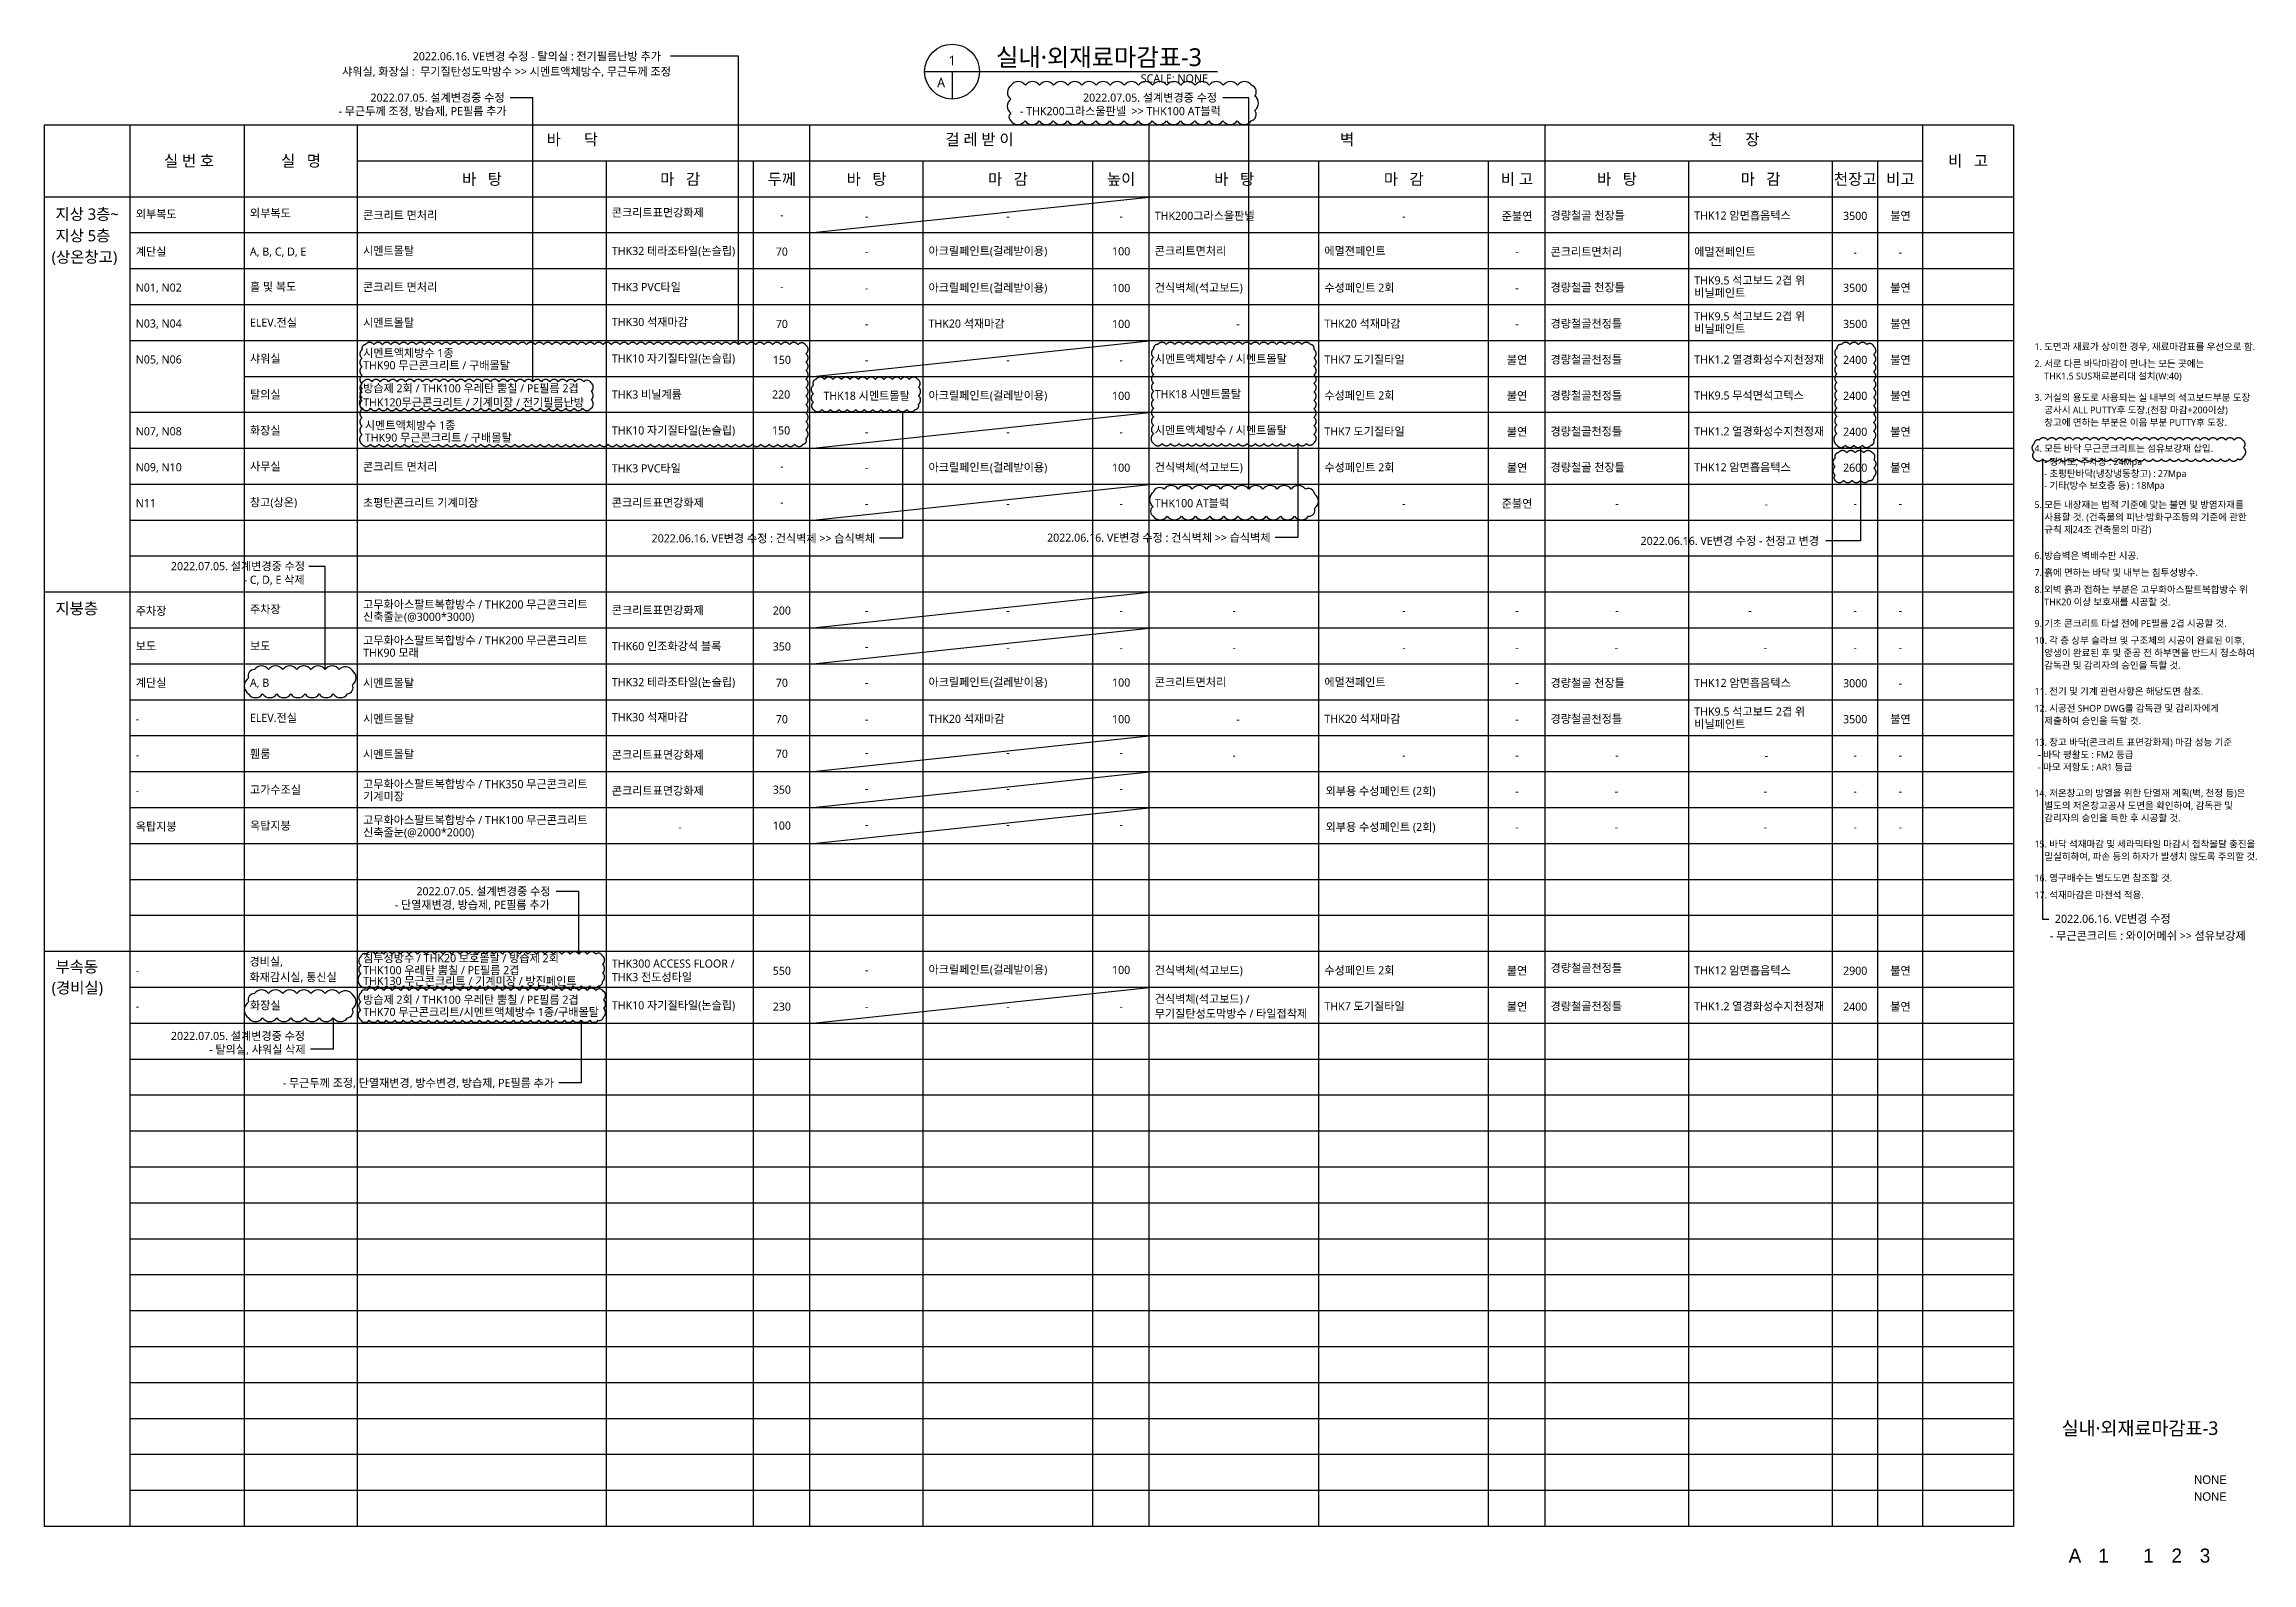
# Model space of a CAD drawing. Header units: millimetres. Extents: x 14892468 to 15300900, y -3565850 to -3401345.
# Drawn here: x 15127215 to 15135023, y -3406919 to -3401549 of the extents above; entities that cross this region are included whole.
import ezdxf
from ezdxf.enums import TextEntityAlignment as Align

# ---------------------------------------------------------------- set-up
doc = ezdxf.new("R2010")
doc.units = ezdxf.units.MM
doc.header["$LTSCALE"] = 100
doc.header["$MEASUREMENT"] = 0
doc.linetypes.add('ACAD_ISO03W100', pattern=[30, 12, -18])
doc.layers.get('0').update_dxf_attribs({"linetype": 'CONTINUOUS'})
doc.layers.get('Defpoints').update_dxf_attribs({"color": 171, "linetype": 'CONTINUOUS'})
for name, color, linetype in [('2', 7, 'CONTINUOUS'), ('9', 2, 'CONTINUOUS'), ('sol', 254, 'CONTINUOUS'), ('SYM', 7, 'CONTINUOUS'), ('TEXT', 3, 'CONTINUOUS'), ('TEXT(MIN)', 7, 'CONTINUOUS'), ('TEXT-TITLE', 6, 'CONTINUOUS'), ('TEXT-기입', 6, 'CONTINUOUS')]:
    doc.layers.add(name, color=color, linetype=linetype)
doc.layers.add('VE변경사항적용-20220616', color=10, linetype='CONTINUOUS', plot=False)
doc.layers.add('설계변경중 추가', color=152, linetype='CONTINUOUS', plot=False)
doc.styles.add('CGS', font='cgse', dxfattribs={"bigfont": 'cgs'})
doc.styles.add('나눔바른고딕', font='NanumBarunGothic.ttf')

msp = doc.modelspace()

# ---------------------------------------------------------------- texts
at = {"layer": 'TEXT', "style": '나눔바른고딕'}
for s, height, p in [('실내·외재료마감표-3', 63.03, (15130581.8, -3401626.4)), ('지상 3층~', 40, (15127255.6, -3402169.8)), ('지상 5층', 40, (15127255.6, -3402245.8)), ('(상온창고)', 40, (15127242, -3402321.4)), ('지붕층', 40, (15127255.6, -3403564.5)), ('부속동', 40, (15127255.6, -3404831.1)), ('(경비실)', 40, (15127242, -3404905.6))]:
    msp.add_text(s, height=height, dxfattribs=at).set_placement(p)
for s, p in [('1', (15130426.5, -3401607)), ('A', (15130387.7, -3401684.5))]:
    msp.add_text(s, height=33.9, dxfattribs=at).set_placement(p, align=Align.MIDDLE)
msp.add_text('SCALE: NONE', height=29.091, dxfattribs=at).set_placement((15131331.7, -3401655.5), align=Align.TOP_RIGHT)
for s, p in [('바      닥', (15129083.5, -3401885.8)), ('걸 레 받 이', (15130523.5, -3401885.8)), ('벽', (15131823.5, -3401885.8)), ('천      장', (15133191.5, -3401885.8)), ('실 번 호', (15127728.1, -3401961.4)), ('실   명', (15128124, -3401961.4)), ('비   고', (15134019.7, -3401961.4)), ('바   탕', (15128764, -3402025.9)), ('마   감', (15129464.8, -3402025.9)), ('두께', (15129824.5, -3402025.9)), ('바   탕', (15130124.1, -3402025.9)), ('마   감', (15130624.1, -3402025.9)), ('높이', (15131024.5, -3402025.9)), ('바   탕', (15131424.1, -3402025.9)), ('마   감', (15132024.1, -3402025.9)), ('비 고', (15132424.5, -3402025.9)), ('바   탕', (15132778, -3402025.7)), ('마   감', (15133286, -3402025.7)), ('천장고', (15133620.5, -3402025.9)), ('비고', (15133780.5, -3402025.9))]:
    msp.add_text(s, height=40, dxfattribs=at).set_placement(p, align=Align.MIDDLE_CENTER)
at = {"layer": 'TEXT-TITLE', "style": '나눔바른고딕'}
msp.add_text('실내·외재료마감표-3', height=48, dxfattribs=at).set_placement((15134627.7, -3406466.9), align=Align.CENTER)
at = {"layer": 'TEXT-기입', "style": '나눔바른고딕'}
for s, p in [('외부복도', (15127539.5, -3402164)), ('외부복도', (15127943.3, -3402160.8)), ('콘크리트 면처리', (15128343.2, -3402168.1)), ('콘크리트표면강화제', (15129223.2, -3402158.6)), ('THK200그라스울판넬', (15131143.2, -3402170.1)), ('경량철골 천장틀', (15132543.2, -3402169.1)), ('THK12 암면흡음텍스', (15133051.2, -3402169.1)), ('시멘트몰탈', (15128343.2, -3402293.9)), ('THK32 테라조타일(논슬립)', (15129223.2, -3402294.4)), ('아크릴페인트(걸레받이용)', (15130343.2, -3402294.4)), ('콘크리트면처리', (15131143.2, -3402294.4)), ('에멀젼페인트', (15131743.2, -3402294.4)), ('계단실', (15127539.5, -3402296.9)), ('A, B, C, D, E', (15127943.3, -3402296.7)), ('콘크리트면처리', (15132543.2, -3402297.4)), ('에멀젼페인트', (15133051.2, -3402297.2)), ('N01, N02', (15127539.5, -3402424)), ('홀 및 복도', (15127943.3, -3402420.8)), ('콘크리트 면처리', (15128343.2, -3402422.2)), ('THK3 PVC타일', (15129223.2, -3402422.2)), ('아크릴페인트(걸레받이용)', (15130343.2, -3402424.3)), ('건식벽체(석고보드)', (15131143.2, -3402424.3)), ('수성페인트 2회', (15131743.2, -3402424.3)), ('경량철골 천장틀', (15132543.2, -3402423.3)), ('THK9.5 석고보드 2겹 위', (15133051.2, -3402398.5)), ('비닐페인트', (15133051.2, -3402442.5)), ('THK9.5 석고보드 2겹 위', (15133051.2, -3402525.6)), ('N03, N04', (15127539.5, -3402551)), ('ELEV.전실', (15127943.3, -3402547.9)), ('시멘트몰탈', (15128343.2, -3402548)), ('THK30 석재마감', (15129223.2, -3402545.6)), ('THK20 석재마감', (15130343.2, -3402551.3)), ('THK20 석재마감', (15131743.2, -3402551.3)), ('경량철골천정틀', (15132543.2, -3402551.3)), ('비닐페인트', (15133051.2, -3402569.6)), ('N05, N06', (15127539.5, -3402678.1)), ('샤워실', (15127943.3, -3402674.9)), ('시멘트액체방수 / 시멘트몰탈', (15131143.2, -3402676.3)), ('THK7 도기질타일', (15131743.2, -3402678.4)), ('경량철골천정틀', (15132543.2, -3402678.4)), ('THK1.2 열경화성수지천정재', (15133051.2, -3402678.4)), ('탈의실', (15127943.3, -3402802)), ('THK120무근콘크리트 / 기계미장 / 전기필름난방', (15128343.5, -3402829.8)), ('방습제 2회 / THK100 우레탄 뿜칠 / PE필름 2겹', (15128343.5, -3402780.2)), ('아크릴페인트(걸레받이용)', (15130343.2, -3402805.4)), ('THK18 시멘트몰탈', (15131143.2, -3402800.7)), ('수성페인트 2회', (15131743.2, -3402805.4)), ('경량철골천정틀', (15132543.2, -3402805.4)), ('THK9.5 무석면석고텍스', (15133051.2, -3402805.4)), ('시멘트액체방수 1종', (15128349.7, -3402910.9)), ('N07, N08', (15127539.5, -3402932.2)), ('화장실', (15127943.3, -3402929.1)), ('THK90 무근콘크리트 / 구배몰탈', (15128349.7, -3402954.4)), ('시멘트액체방수 / 시멘트몰탈', (15131143.2, -3402928.6)), ('THK7 도기질타일', (15131743.2, -3402932.5)), ('경량철골천정틀', (15132543.2, -3402932.5)), ('THK1.2 열경화성수지천정재', (15133051.2, -3402932.5)), ('N09, N10', (15127539.5, -3403059.3)), ('사무실', (15127943.3, -3403056.1)), ('콘크리트 면처리', (15128343.2, -3403057.5)), ('아크릴페인트(걸레받이용)', (15130343.2, -3403059.6)), ('건식벽체(석고보드)', (15131143.2, -3403059.6)), ('수성페인트 2회', (15131743.2, -3403059.6)), ('경량철골 천장틀', (15132543.2, -3403059.6)), ('THK12 암면흡음텍스', (15133051.2, -3403059.6)), ('N11', (15127539.5, -3403186.3)), ('창고(상온)', (15127943.3, -3403183.2)), ('초평탄콘크리트 기계미장', (15128343.2, -3403184.6)), ('콘크리트표면강화제', (15129223.2, -3403184.6)), ('THK100 AT블럭', (15131143.2, -3403186.6)), ('주차장', (15127539.5, -3403567.5)), ('주차장', (15127943.3, -3403561.4)), ('콘크리트표면강화제', (15129223.2, -3403564.9)), ('보도', (15127539.3, -3403691.4)), ('보도', (15127943.3, -3403691.4)), ('THK60 인조화강석 블록', (15129223.2, -3403691.9)), ('계단실', (15127539.5, -3403821.6)), ('A, B', (15127943.3, -3403821.4)), ('시멘트몰탈', (15128343.2, -3403821.9)), ('THK32 테라조타일(논슬립)', (15129223.2, -3403819.2)), ('아크릴페인트(걸레받이용)', (15130343.2, -3403819.2)), ('콘크리트면처리', (15131143.2, -3403819.2)), ('에멀젼페인트', (15131743.2, -3403819.2)), ('경량철골 천장틀', (15132543.2, -3403821.9)), ('THK12 암면흡음텍스', (15133051.2, -3403821.9)), ('THK9.5 석고보드 2겹 위', (15133051.2, -3403923.2)), ('-', (15127539.5, -3403948.7)), ('ELEV.전실', (15127943.3, -3403945.5)), ('시멘트몰탈', (15128343.2, -3403949)), ('THK30 석재마감', (15129223.2, -3403943.3)), ('THK20 석재마감', (15130343.2, -3403949)), ('THK20 석재마감', (15131743.2, -3403949)), ('경량철골천정틀', (15132543.2, -3403949)), ('비닐페인트', (15133051.2, -3403967.2)), ('휀룸', (15127943.3, -3404072.6)), ('시멘트몰탈', (15128343.2, -3404074)), ('콘크리트표면강화제', (15129223, -3404076)), ('-', (15127539.5, -3404075.8)), ('-', (15127539.5, -3404202.8)), ('고가수조실', (15127943.3, -3404199.7)), ('콘크리트표면강화제', (15129223, -3404203.1)), ('옥탑지붕', (15127539.5, -3404329.9)), ('옥탑지붕', (15127943.3, -3404326.7)), ('-', (15127539.5, -3404838.1)), ('화재감시실, 통신실', (15127941.5, -3404862.1)), ('경비실,', (15127941.5, -3404807.4)), ('THK100 우레탄 뿜칠 / PE필름 2겹', (15128343.5, -3404837.9)), ('침투성방수 / THK20 보호몰탈 / 방습제 2회', (15128343.5, -3404795.2)), ('THK300 ACCESS FLOOR /', (15129223.2, -3404814.4)), ('THK3 전도성타일', (15129223.2, -3404862.4)), ('아크릴페인트(걸레받이용)', (15130343.2, -3404835.6)), ('건식벽체(석고보드)', (15131143.2, -3404838.4)), ('수성페인트 2회', (15131743.2, -3404838.4)), ('경량철골천정틀', (15132543.2, -3404829.8)), ('THK12 암면흡음텍스', (15133051.2, -3404838.4)), ('THK130 무근콘크리트 / 기계미장 / 방진페인트', (15128343.5, -3404875.7)), ('건식벽체(석고보드) /', (15131143.2, -3404939.4)), ('-', (15127539.5, -3404965.2)), ('화장실', (15127943.3, -3404962)), ('무기질탄성도막방수 / 타일접착제', (15131143.2, -3404991.4)), ('THK7 도기질타일', (15131743.2, -3404965.4)), ('경량철골천정틀', (15132543.2, -3404965.4)), ('THK1.2 열경화성수지천정재', (15133051.2, -3404965.4))]:
    msp.add_text(s, height=28.8, dxfattribs=at).set_placement(p)
at = {"layer": 'TEXT-기입'}
for s, height, style, p in [('-', 28.8, '나눔바른고딕', (15129824.5, -3402151.9)), ('-', 28.8, '나눔바른고딕', (15130124.1, -3402156.9)), ('-', 28.8, '나눔바른고딕', (15130624.1, -3402156.9)), ('-', 28.8, '나눔바른고딕', (15131024.5, -3402156.9)), ('-', 28.8, '나눔바른고딕', (15132024.1, -3402156.9)), ('준불연', 28.8, '나눔바른고딕', (15132424.5, -3402156.9)), ('3500', 28.8, '나눔바른고딕', (15133620.5, -3402155.9)), ('불연', 28.8, '나눔바른고딕', (15133780.5, -3402155.9)), ('70', 28.8, '나눔바른고딕', (15129824.5, -3402282.4)), ('-', 28.8, '나눔바른고딕', (15130124.1, -3402281.3)), ('100', 28.8, '나눔바른고딕', (15131024.5, -3402281.3)), ('-', 28.8, '나눔바른고딕', (15132424.5, -3402281.3)), ('-', 28.8, '나눔바른고딕', (15133620.5, -3402284)), ('-', 28.8, '나눔바른고딕', (15133780.5, -3402284)), ('-', 28.8, '나눔바른고딕', (15129824.5, -3402406.1)), ('-', 28.8, '나눔바른고딕', (15130124.1, -3402411.1)), ('100', 28.8, '나눔바른고딕', (15131024.5, -3402411.1)), ('-', 28.8, '나눔바른고딕', (15132424.5, -3402410.1)), ('3500', 28.8, '나눔바른고딕', (15133620.5, -3402410.1)), ('불연', 28.8, '나눔바른고딕', (15133780.5, -3402410.1)), ('70', 28.8, '나눔바른고딕', (15129824.5, -3402538.1)), ('-', 28.8, '나눔바른고딕', (15130124.1, -3402538.1)), ('100', 28.8, '나눔바른고딕', (15131024.5, -3402538.1)), ('-', 28.8, '나눔바른고딕', (15131437.3, -3402538.1)), ('-', 28.8, '나눔바른고딕', (15132424.5, -3402538.1)), ('3500', 28.8, '나눔바른고딕', (15133620.5, -3402538.1)), ('불연', 28.8, '나눔바른고딕', (15133780.5, -3402538.1)), ('150', 28.8, '나눔바른고딕', (15129824.5, -3402665.2)), ('불연', 28.8, '나눔바른고딕', (15132424.5, -3402665.2)), ('2400', 28.8, '나눔바른고딕', (15133620.5, -3402665.2)), ('불연', 28.8, '나눔바른고딕', (15133780.5, -3402665.2)), ('-', 28.8, '나눔바른고딕', (15130124.1, -3402665.2)), ('-', 28.8, '나눔바른고딕', (15130624.1, -3402665.2)), ('-', 28.8, '나눔바른고딕', (15131024.5, -3402665.2)), ('THK18 시멘트몰탈', 28.8, '나눔바른고딕', (15130124.1, -3402792.2)), ('100', 28.8, '나눔바른고딕', (15131024.5, -3402792.2)), ('불연', 28.8, '나눔바른고딕', (15132424.5, -3402792.2)), ('2400', 28.8, '나눔바른고딕', (15133620.5, -3402792.2)), ('불연', 28.8, '나눔바른고딕', (15133780.5, -3402792.2)), ('-', 28.8, '나눔바른고딕', (15130624.1, -3402919.3)), ('-', 28.8, '나눔바른고딕', (15131024.5, -3402919.3)), ('불연', 28.8, '나눔바른고딕', (15132424.5, -3402919.3)), ('2400', 28.8, '나눔바른고딕', (15133620.5, -3402919.3)), ('불연', 28.8, '나눔바른고딕', (15133780.5, -3402919.3)), ('-', 28.8, '나눔바른고딕', (15129824.5, -3403041.4)), ('100', 28.8, '나눔바른고딕', (15131024.5, -3403046.4)), ('불연', 28.8, '나눔바른고딕', (15132424.5, -3403046.4)), ('2600', 28.8, '나눔바른고딕', (15133620.5, -3403046.4)), ('불연', 28.8, '나눔바른고딕', (15133780.5, -3403046.4)), ('-', 28.8, '나눔바른고딕', (15130124.1, -3403046.4)), ('-', 28.8, '나눔바른고딕', (15129824.5, -3403168.4)), ('-', 28.8, '나눔바른고딕', (15130124.1, -3403173.4)), ('-', 28.8, '나눔바른고딕', (15130624.1, -3403173.4)), ('-', 28.8, '나눔바른고딕', (15131024.5, -3403173.4)), ('-', 28.8, '나눔바른고딕', (15132024.1, -3403173.4)), ('준불연', 28.8, '나눔바른고딕', (15132424.5, -3403173.4)), ('-', 28.8, '나눔바른고딕', (15132778, -3403173.4)), ('-', 28.8, '나눔바른고딕', (15133305.9, -3403174.7)), ('-', 28.8, '나눔바른고딕', (15133620.5, -3403173.4)), ('-', 28.8, '나눔바른고딕', (15133780.5, -3403173.4)), ('200', 28.8, '나눔바른고딕', (15129824.5, -3403551.7)), ('-', 28.8, '나눔바른고딕', (15130124.1, -3403551.7)), ('-', 28.8, '나눔바른고딕', (15130624.1, -3403551.7)), ('-', 28.8, '나눔바른고딕', (15131024.5, -3403551.7)), ('-', 28.8, '나눔바른고딕', (15131424.1, -3403551.7)), ('-', 28.8, '나눔바른고딕', (15132024.1, -3403551.7)), ('-', 28.8, '나눔바른고딕', (15132424.5, -3403551.7)), ('-', 28.8, '나눔바른고딕', (15132778, -3403551.7)), ('-', 28.8, '나눔바른고딕', (15133248.1, -3403551.7)), ('-', 28.8, '나눔바른고딕', (15133620.5, -3403551.7)), ('-', 28.8, '나눔바른고딕', (15133780.5, -3403551.7)), ('350', 28.8, '나눔바른고딕', (15129824.5, -3403678.7)), ('-', 28.8, '나눔바른고딕', (15130124.1, -3403678.7)), ('-', 28.8, '나눔바른고딕', (15130624.1, -3403681.7)), ('-', 28.8, '나눔바른고딕', (15131024.5, -3403681.7)), ('-', 28.8, '나눔바른고딕', (15131424.1, -3403681.7)), ('-', 28.8, '나눔바른고딕', (15132024.1, -3403681.7)), ('-', 28.8, '나눔바른고딕', (15132424.5, -3403681.7)), ('-', 28.8, '나눔바른고딕', (15132775.4, -3403681.7)), ('-', 28.8, '나눔바른고딕', (15133302.3, -3403681.7)), ('-', 28.8, '나눔바른고딕', (15133620.5, -3403681.7)), ('-', 28.8, '나눔바른고딕', (15133780.5, -3403681.7)), ('70', 28.8, '나눔바른고딕', (15129824.5, -3403807.1)), ('-', 28.8, '나눔바른고딕', (15130124.1, -3403806)), ('100', 28.8, '나눔바른고딕', (15131024.5, -3403806)), ('-', 28.8, '나눔바른고딕', (15132424.5, -3403806)), ('3000', 28.8, '나눔바른고딕', (15133620.5, -3403808.7)), ('-', 28.8, '나눔바른고딕', (15133780.5, -3403808.7)), ('70', 28.8, '나눔바른고딕', (15129824.5, -3403935.8)), ('-', 28.8, '나눔바른고딕', (15130124.1, -3403935.8)), ('100', 28.8, '나눔바른고딕', (15131024.5, -3403935.8)), ('-', 28.8, '나눔바른고딕', (15131437.3, -3403935.8)), ('-', 28.8, '나눔바른고딕', (15132424.5, -3403935.8)), ('3500', 28.8, '나눔바른고딕', (15133620.5, -3403935.8)), ('불연', 28.8, '나눔바른고딕', (15133780.5, -3403935.8)), ('70', 28.8, '나눔바른고딕', (15129824.5, -3404057.8)), ('-', 28.8, '나눔바른고딕', (15130124.1, -3404053.8)), ('-', 28.8, '나눔바른고딕', (15130624.1, -3404053.8)), ('-', 28.8, '나눔바른고딕', (15131024.5, -3404053.8)), ('-', 28.8, '나눔바른고딕', (15131424.1, -3404062.8)), ('-', 28.8, '나눔바른고딕', (15132024.1, -3404062.8)), ('-', 28.8, '나눔바른고딕', (15132424.5, -3404062.8)), ('-', 28.8, '나눔바른고딕', (15132778, -3404062.8)), ('-', 28.8, '나눔바른고딕', (15133305.9, -3404064.1)), ('-', 28.8, '나눔바른고딕', (15133620.5, -3404062.8)), ('-', 28.8, '나눔바른고딕', (15133780.5, -3404062.8)), ('350', 28.8, '나눔바른고딕', (15129824.5, -3404184.9)), ('-', 28.8, '나눔바른고딕', (15130124.1, -3404180.9)), ('-', 28.8, '나눔바른고딕', (15130624.1, -3404180.9)), ('-', 28.8, '나눔바른고딕', (15131024.5, -3404180.9)), ('외부용 수성페인트 (2회)', 28.8, '나눔바른고딕', (15131941.9, -3404189.9)), ('-', 28.8, '나눔바른고딕', (15132424.5, -3404189.9)), ('-', 28.8, '나눔바른고딕', (15132775.4, -3404189.9)), ('-', 28.8, '나눔바른고딕', (15133302.3, -3404189.9)), ('-', 28.8, '나눔바른고딕', (15133620.5, -3404189.9)), ('-', 28.8, '나눔바른고딕', (15133780.5, -3404189.9)), ('-', 28.8, '나눔바른고딕', (15129463.9, -3404317)), ('100', 28.8, '나눔바른고딕', (15129824.5, -3404312)), ('-', 28.8, '나눔바른고딕', (15130124.1, -3404308)), ('-', 28.8, '나눔바른고딕', (15130624.1, -3404308)), ('-', 28.8, '나눔바른고딕', (15131024.5, -3404308)), ('외부용 수성페인트 (2회)', 28.8, '나눔바른고딕', (15131941.9, -3404317)), ('-', 28.8, '나눔바른고딕', (15132424.5, -3404317)), ('-', 28.8, '나눔바른고딕', (15132775.4, -3404317)), ('-', 28.8, '나눔바른고딕', (15133302.3, -3404317)), ('-', 28.8, '나눔바른고딕', (15133620.5, -3404317)), ('-', 28.8, '나눔바른고딕', (15133780.5, -3404317)), ('550', 28.8, '나눔바른고딕', (15129824.5, -3404825.2)), ('-', 28.8, '나눔바른고딕', (15130124.1, -3404822.4)), ('100', 28.8, '나눔바른고딕', (15131024.5, -3404822.4)), ('불연', 28.8, '나눔바른고딕', (15132424.5, -3404825.2)), ('2900', 28.8, '나눔바른고딕', (15133620.5, -3404825.2)), ('불연', 28.8, '나눔바른고딕', (15133780.5, -3404825.2)), ('230', 28.8, '나눔바른고딕', (15129824.5, -3404952.3)), ('-', 28.8, '나눔바른고딕', (15130124.1, -3404952.3)), ('-', 28.8, '나눔바른고딕', (15130624.1, -3404952.3)), ('-', 28.8, '나눔바른고딕', (15131024.5, -3404952.3)), ('불연', 28.8, '나눔바른고딕', (15132424.5, -3404952.3)), ('2400', 28.8, '나눔바른고딕', (15133620.5, -3404952.3)), ('불연', 28.8, '나눔바른고딕', (15133780.5, -3404952.3)), ('A', 50, 'CGS', (15134397.7, -3406893.4)), ('1', 50, 'CGS', (15134499, -3406893.4)), ('1', 50, 'CGS', (15134657.7, -3406893.4)), ('2', 50, 'CGS', (15134757.7, -3406893.4)), ('3', 50, 'CGS', (15134857.7, -3406893.4))]:
    msp.add_text(s, height=height, dxfattribs=dict(at, style=style)).set_placement(p, align=Align.MIDDLE_CENTER)
at = {"layer": 'TEXT-기입', "style": '나눔바른고딕'}
for s, p in [('시멘트액체방수 1종', (15128343.5, -3402640.6)), ('THK10 자기질타일(논슬립)', (15129223.2, -3402660.5)), ('THK90 무근콘크리트 / 구배몰탈', (15128343.5, -3402684.2)), ('THK3 비닐계륨', (15129223.2, -3402787.6)), ('220', (15129789.6, -3402787.6)), ('THK10 자기질타일(논슬립)', (15129223.2, -3402914.7)), ('150', (15129789.6, -3402914.7)), ('THK3 PVC타일', (15129223.2, -3403048.7)), ('고무화아스팔트복합방수 / THK200 무근콘크리트', (15128343.5, -3403530.1)), ('신축줄눈(@3000*3000)', (15128343.5, -3403573.6)), ('고무화아스팔트복합방수 / THK200 무근콘크리트', (15128343.5, -3403657.1)), ('THK90 모래', (15128343.5, -3403700.6)), ('고무화아스팔트복합방수 / THK350 무근콘크리트', (15128343.5, -3404165.4)), ('기계미장', (15128343.5, -3404208.9)), ('고무화아스팔트복합방수 / THK100 무근콘크리트', (15128343.5, -3404292.4)), ('신축줄눈(@2000*2000)', (15128343.5, -3404335.9)), ('방습제 2회 / THK100 우레탄 뿜칠 / PE필름 2겹', (15128343.5, -3404927.7)), ('THK70 무근콘크리트/시멘트액체방수 1종/구배몰탈', (15128343.5, -3404971.2)), ('THK10 자기질타일(논슬립)', (15129223.2, -3404947.6))]:
    msp.add_text(s, height=28.8, dxfattribs=at).set_placement(p, align=Align.MIDDLE_LEFT)
at = {"layer": 'TEXT-기입', "color": 175, "true_color": 0x4554a5, "style": '나눔바른고딕'}
msp.add_text('-', height=28.8, dxfattribs=at).set_placement((15130124.1, -3402919.3), align=Align.MIDDLE_CENTER)
at = {"layer": 'TEXT-기입', "style": 'CGS'}
for p in [(15134819, -3406648.7), (15134819, -3406708.7)]:
    msp.add_text('NONE', height=30, dxfattribs=at).set_placement(p, align=Align.BOTTOM_LEFT)
at = {"layer": 'VE변경사항적용-20220616', "linetype": 'ACAD_ISO03W100', "style": '나눔바른고딕'}
for s, p in [('샤워실, 화장실 :  무기질탄성도막방수 >> 시멘트액체방수, 무근두께 조정', (15128850.6, -3401645.7)), ('2022.06.16. VE변경 수정 - 탈의실 : 전기필름난방 추가', (15128957.9, -3401591.7)), ('2022.06.16. VE변경 수정 : 건식벽체 >> 습식벽체', (15129759.1, -3403296.3)), ('2022.06.16. VE변경 수정 : 건식벽체 >> 습식벽체', (15131157.6, -3403293.9)), ('2022.06.16. VE변경 수정 - 천정고 변경', (15133177.2, -3403305.4)), ('- 무근콘크리트 : 와이어메쉬 >> 섬유보강제', (15134655.5, -3404701.7)), ('2022.06.16. VE변경 수정', (15134531.6, -3404641.7))]:
    msp.add_text(s, height=28.8, dxfattribs=at).set_placement(p, align=Align.MIDDLE_CENTER)
at = {"layer": '설계변경중 추가', "style": '나눔바른고딕'}
for s, p in [('- 무근두께 조정, 방습제, PE필름 추가', (15128553.9, -3401785.7)), ('2022.07.05. 설계변경중 수정', (15128606.8, -3401737.9)), ('- THK200그라스울판넬  >> THK100 AT블럭', (15131021.8, -3401785.7)), ('2022.07.05. 설계변경중 수정', (15131126.8, -3401737.9)), ('2022.07.05. 설계변경중 수정', (15127901, -3403394.8)), ('- C, D, E 삭제', (15128028.8, -3403442.6)), ('2022.07.05. 설계변경중 수정', (15128769.2, -3404544.4)), ('- 단열재변경, 방습제, PE필름 추가', (15128729.7, -3404592.2)), ('2022.07.05. 설계변경중 수정', (15127901, -3405056)), ('- 탈의실, 샤워실 삭제', (15127969.7, -3405103.9)), ('- 무근두께 조정, 단열재변경, 방수변경, 방습제, PE필름 추가', (15128539.2, -3405222))]:
    msp.add_text(s, height=28.8, dxfattribs=at).set_placement(p, align=Align.MIDDLE_CENTER)

# ---------------------------------------------------------------- blocks, each defined once
blk = doc.blocks.new('gfdeafdsaf')
at = {"layer": 'TEXT(MIN)', "style": '나눔바른고딕'}
for s, p in [('2. 서로 다른 바닥마감이 만나는 모든 곳에는', (15502606, -2338323)), ('1. 도면과 재료가 상이한 경우, 재료마감표를 우선으로 함.', (15502606, -2335323)), ('THK1.5 SUS재료분리대 설치(W:40)', (15504346, -2340523)), ('3. 거실의 용도로 사용되는 실 내부의 석고보드부분 도장', (15502606, -2344323)), ('공사시 ALL PUTTY후 도장.(천장 마감+200이상)', (15504346, -2346523)), ('창고에 면하는 부분은 이음 부분 PUTTY후 도장.', (15504346, -2348723)), ('4. 모든 바닥 무근콘크리트는 섬유보강재 삽입.', (15502606, -2353323)), ('- 경사로, 주차장 : 24Mpa', (15504346, -2355666)), ('- 초평탄바닥(냉장냉동창고) : 27Mpa', (15504346, -2357766)), ('- 기타(방수 보호층 등) : 18Mpa', (15504346, -2359866)), ('5. 모든 내장재는 법적 기준에 맞는 불연 및 방염자재를', (15502606, -2363266)), ('사용할 것. (건축물의 피난·방화구조등의 기준에 관한', (15504346, -2365466)), ('규칙 제24조 건축물의 마감)', (15504346, -2367666)), ('6. 방습벽은 벽배수판 시공.', (15502606, -2372266)), ('7. 흙에 면하는 바닥 및 내부는 침투성방수.', (15502606, -2375266)), ('8. 외벽 흙과 접하는 부분은 고무화아스팔트복합방수 위', (15502606, -2378266)), ('THK20 이상 보호재를 시공할 것.', (15504346, -2380466)), ('9. 기초 콘크리트 타설 전에 PE필름 2겹 시공할 것.', (15502606, -2384266)), ('10. 각 층 상부 슬라브 및 구조체의 시공이 완료된 이후,', (15502606, -2387266)), ('양생이 완료된 후 및 준공 전 하부면을 반드시 청소하여', (15504346, -2389466)), ('감독관 및 감리자의 승인을 득할 것.', (15504346, -2391666)), ('11. 전기 및 기계 관련사항은 해당도면 참조.', (15502606, -2396266)), ('12. 시공전 SHOP DWG를 감독관 및 감리자에게', (15502606, -2399266)), ('제출하여 승인을 득할 것.', (15504346, -2401466)), ('13. 창고 바닥(콘크리트 표면강화제) 마감 성능 기준', (15502606, -2405266)), ('- 바닥 평활도 : FM2 등급', (15503239, -2407466)), ('- 마모 저항도 : AR1 등급', (15503239, -2409666)), ('14. 저온창고의 방열을 위한 단열재 계획(벽, 천정 등)은', (15502606, -2414266)), ('별도의 저온창고공사 도면을 확인하여, 감독관 및 ', (15504346, -2416466)), ('감리자의 승인을 득한 후 시공할 것.', (15504346, -2418666)), ('15. 바닥 석재마감 및 세라믹타일 마감시 접착몰탈 충진을', (15502606, -2423266)), ('밀실히하여, 파손 등의 하자가 발생치 않도록 주의할 것.', (15504346, -2425466)), ('16. 영구배수는 별도도면 참조할 것.', (15502606, -2429266)), ('17. 석재마감은 마천석 적용.', (15502606, -2432266))]:
    blk.add_text(s, height=1200, dxfattribs=at).set_placement(p, align=Align.MIDDLE_LEFT)

# ---------------------------------------------------------------- linework, layer by layer
at = {"layer": '2'}
for p, q in [((15127520, -3406790.5), (15127520, -3401835.2)), ((15127924, -3406790.5), (15127924, -3401835.2)), ((15128324, -3406790.5), (15128324, -3401835.2)), ((15129924, -3406790.5), (15129924, -3401835.2)), ((15131124, -3406790.5), (15131124, -3401835.2)), ((15132524, -3406790.5), (15132524, -3401835.2)), ((15133860, -3406790.5), (15133860, -3401835.2)), ((15133860, -3401962.2), (15128324, -3401962.2)), ((15129204, -3406790.5), (15129204, -3401962.2)), ((15129724, -3406790.5), (15129724, -3401962.2)), ((15130324, -3406790.5), (15130324, -3401962.2)), ((15130924, -3406790.5), (15130924, -3401962.2)), ((15131724, -3406790.5), (15131724, -3401962.2)), ((15132324, -3406790.5), (15132324, -3401962.2)), ((15133032, -3406790.5), (15133032, -3401962.2)), ((15133540, -3406790.5), (15133540, -3401962.2)), ((15133700, -3406790.5), (15133700, -3401962.2)), ((15134180, -3402089.3), (15127215.5, -3402089.3)), ((15134180, -3403486.9), (15127215.5, -3403486.9)), ((15134180, -3404757.5), (15127215.5, -3404757.5))]:
    msp.add_line(p, q, dxfattribs=at)
at = {"layer": '9'}
for p, q in [((15134180, -3401835.2), (15127215.5, -3401835.2)), ((15134180, -3406790.5), (15127215.5, -3406790.5))]:
    msp.add_line(p, q, dxfattribs=at)
at = {"layer": 'Defpoints', "ltscale": 0.1}
for p, q in [((15127215.5, -3401835.2), (15127215.5, -3406790.5)), ((15134180, -3401835.2), (15134180, -3406790.5)), ((15129924, -3402216.3), (15131124, -3402089.3)), ((15129924, -3402724.6), (15131124, -3402597.5)), ((15129924, -3402978.7), (15131124, -3402851.6)), ((15129924, -3403232.8), (15131124, -3403105.8)), ((15129924, -3403614), (15131124, -3403486.9)), ((15129924, -3403741), (15131124, -3403614)), ((15129924, -3404122.2), (15131124, -3403995.2)), ((15129924, -3404249.3), (15131124, -3404122.2)), ((15129924, -3404376.3), (15131124, -3404249.3)), ((15129924, -3405011.6), (15131124, -3404884.6))]:
    msp.add_line(p, q, dxfattribs=at)
at = {"layer": 'sol', "color": 8}
for p, q in [((15134180, -3402216.3), (15127520, -3402216.3)), ((15134180, -3402343.4), (15127520, -3402343.4)), ((15134180, -3402470.5), (15127520, -3402470.5)), ((15134180, -3402597.5), (15127520, -3402597.5)), ((15134180, -3402724.6), (15127924, -3402724.6)), ((15134180, -3402851.6), (15127520, -3402851.6)), ((15134180, -3402978.7), (15127520, -3402978.7)), ((15134180, -3403105.8), (15127520, -3403105.8)), ((15134180, -3403232.8), (15127520, -3403232.8)), ((15134180, -3403359.9), (15127520, -3403359.9)), ((15134180, -3403486.9), (15127520, -3403486.9)), ((15134180, -3403614), (15127520, -3403614)), ((15134180, -3403741), (15127520, -3403741)), ((15134180, -3403868.1), (15127520, -3403868.1)), ((15134180, -3403995.2), (15127520, -3403995.2)), ((15134180, -3404122.2), (15127520, -3404122.2)), ((15134180, -3404249.3), (15127520, -3404249.3)), ((15134180, -3404376.3), (15127520, -3404376.3)), ((15134180, -3404503.4), (15127520, -3404503.4)), ((15134180, -3404630.5), (15127520, -3404630.5)), ((15134180, -3404757.5), (15127520, -3404757.5)), ((15134180, -3404884.6), (15127520, -3404884.6)), ((15134180, -3405011.6), (15127520, -3405011.6)), ((15134180, -3405138.7), (15127520, -3405138.7)), ((15134180, -3405138.7), (15127520, -3405138.7)), ((15134180, -3405265.8), (15127520, -3405265.8)), ((15134180, -3405392.8), (15127520, -3405392.8)), ((15134180, -3405519.9), (15127520, -3405519.9)), ((15134180, -3405646.9), (15127520, -3405646.9)), ((15134180, -3405774), (15127520, -3405774)), ((15134180, -3405901.1), (15127520, -3405901.1)), ((15134180, -3406028.1), (15127520, -3406028.1)), ((15134180, -3406155.2), (15127520, -3406155.2)), ((15134180, -3406282.2), (15127520, -3406282.2)), ((15134180, -3406409.3), (15127520, -3406409.3)), ((15134180, -3406536.4), (15127520, -3406536.4)), ((15134180, -3406663.4), (15127520, -3406663.4))]:
    msp.add_line(p, q, dxfattribs=at)
at = {"layer": 'SYM'}
for p, q in [((15130329.5, -3401645.8), (15131365.6, -3401645.8)), ((15130426.5, -3401645.8), (15130426.5, -3401742.7))]:
    msp.add_line(p, q, dxfattribs=at)
msp.add_circle((15130426.5, -3401645.8), 97, dxfattribs=at)
at = {"layer": 'VE변경사항적용-20220616'}
for points in [[(15129671.7, -3402611.3), (15129671.7, -3401591), (15129431.1, -3401591)], [(15130250.8, -3402848.4), (15130250.8, -3403296), (15130170.3, -3403296)], [(15131649.3, -3402961.1), (15131649.3, -3403293.6), (15131568.8, -3403293.6)], [(15133639.5, -3402972.6), (15133639.5, -3403305.2), (15133516.1, -3403305.2)], [(15134283.5, -3403015.3), (15134283.5, -3404642.6), (15134304.9, -3404642.6)]]:
    msp.add_lwpolyline(points, dxfattribs=at)
at = {"layer": 'VE변경사항적용-20220616', "linetype": 'ACAD_ISO03W100'}
for points in [[(15128339.9, -3402963.5, 0.520567), (15128369.9, -3402963.5, 0.520567), (15128399.9, -3402963.5, 0.520567), (15128429.9, -3402963.5, 0.520567), (15128459.9, -3402963.5, 0.520567), (15128489.9, -3402963.5, 0.520567), (15128519.9, -3402963.5, 0.520567), (15128549.9, -3402963.5, 0.520567), (15128579.9, -3402963.5, 0.520567), (15128609.9, -3402963.5, 0.520567), (15128639.9, -3402963.5, 0.520567), (15128669.9, -3402963.5, 0.520567), (15128699.9, -3402963.5, 0.520567), (15128729.9, -3402963.5, 0.520567), (15128759.9, -3402963.5, 0.520567), (15128789.9, -3402963.5, 0.520567), (15128819.9, -3402963.5, 0.520567), (15128849.9, -3402963.5, 0.520567), (15128879.9, -3402963.5, 0.520567), (15128909.9, -3402963.5, 0.520567), (15128939.9, -3402963.5, 0.520567), (15128969.9, -3402963.5, 0.520567), (15128999.9, -3402963.5, 0.520567), (15129029.9, -3402963.5, 0.520567), (15129059.9, -3402963.5, 0.520567), (15129089.9, -3402963.5, 0.520567), (15129119.9, -3402963.5, 0.520567), (15129149.9, -3402963.5, 0.520567), (15129179.9, -3402963.5, 0.520567), (15129209.9, -3402963.5, 0.520567), (15129239.9, -3402963.5, 0.520567), (15129269.9, -3402963.5, 0.520567), (15129299.9, -3402963.5, 0.520567), (15129329.9, -3402963.5, 0.520567), (15129359.9, -3402963.5, 0.520567), (15129389.9, -3402963.5, 0.520567), (15129419.9, -3402963.5, 0.520567), (15129449.9, -3402963.5, 0.520567), (15129479.9, -3402963.5, 0.520567), (15129509.9, -3402963.5, 0.520567), (15129539.9, -3402963.5, 0.520567), (15129569.9, -3402963.5, 0.520567), (15129599.9, -3402963.5, 0.520567), (15129629.9, -3402963.5, 0.520567), (15129659.9, -3402963.5, 0.520567), (15129689.9, -3402963.5, 0.520567), (15129719.9, -3402963.5, 0.520567), (15129749.9, -3402963.5, 0.520567), (15129779.9, -3402963.5, 0.520567), (15129809.9, -3402963.5, 0.520567), (15129839.9, -3402963.5, 0.520567), (15129869.9, -3402963.5, 0.520567), (15129899.9, -3402963.5, 0.520567), (15129909.6, -3402943.3, 0.520567), (15129909.6, -3402913.3, 0.520567), (15129909.6, -3402883.3, 0.520567), (15129909.6, -3402853.3, 0.520567), (15129909.6, -3402823.3, 0.520567), (15129909.6, -3402793.3, 0.520567), (15129909.6, -3402763.3, 0.520567), (15129909.6, -3402733.3, 0.520567), (15129909.6, -3402703.3, 0.520567), (15129909.6, -3402673.3, 0.520567), (15129909.6, -3402643.3, 0.520567), (15129909.6, -3402613.3, 0.520567), (15129881.7, -3402611.3, 0.520567), (15129851.7, -3402611.3, 0.520567), (15129821.7, -3402611.3, 0.520567), (15129791.7, -3402611.3, 0.520567), (15129761.7, -3402611.3, 0.520567), (15129731.7, -3402611.3, 0.520567), (15129701.7, -3402611.3, 0.520567), (15129671.7, -3402611.3, 0.520567), (15129641.7, -3402611.3, 0.520567), (15129611.7, -3402611.3, 0.520567), (15129581.7, -3402611.3, 0.520567), (15129551.7, -3402611.3, 0.520567), (15129521.7, -3402611.3, 0.520567), (15129491.7, -3402611.3, 0.520567), (15129461.7, -3402611.3, 0.520567), (15129431.7, -3402611.3, 0.520567), (15129401.7, -3402611.3, 0.520567), (15129371.7, -3402611.3, 0.520567), (15129341.7, -3402611.3, 0.520567), (15129311.7, -3402611.3, 0.520567), (15129281.7, -3402611.3, 0.520567), (15129251.7, -3402611.3, 0.520567), (15129221.7, -3402611.3, 0.520567), (15129191.7, -3402611.3, 0.520567), (15129161.7, -3402611.3, 0.520567), (15129131.7, -3402611.3, 0.520567), (15129101.7, -3402611.3, 0.520567), (15129071.7, -3402611.3, 0.520567), (15129041.7, -3402611.3, 0.520567), (15129011.7, -3402611.3, 0.520567), (15128981.7, -3402611.3, 0.520567), (15128951.7, -3402611.3, 0.520567), (15128921.7, -3402611.3, 0.520567), (15128891.7, -3402611.3, 0.520567), (15128861.7, -3402611.3, 0.520567), (15128831.7, -3402611.3, 0.520567), (15128801.7, -3402611.3, 0.520567), (15128771.7, -3402611.3, 0.520567), (15128741.7, -3402611.3, 0.520567), (15128711.7, -3402611.3, 0.520567), (15128681.7, -3402611.3, 0.520567), (15128651.7, -3402611.3, 0.520567), (15128621.7, -3402611.3, 0.520567), (15128591.7, -3402611.3, 0.520567), (15128561.7, -3402611.3, 0.520567), (15128531.7, -3402611.3, 0.520567), (15128501.7, -3402611.3, 0.520567), (15128471.7, -3402611.3, 0.520567), (15128441.7, -3402611.3, 0.520567), (15128411.7, -3402611.3, 0.520567), (15128381.7, -3402611.3, 0.520567), (15128351.7, -3402611.3, 0.520567), (15128339.9, -3402629.5, 0.520567), (15128339.9, -3402659.5, 0.520567), (15128339.9, -3402689.5, 0.520567), (15128339.9, -3402719.5, 0.520567), (15128339.9, -3402749.5, 0.520567), (15128339.9, -3402779.5, 0.520567), (15128339.9, -3402809.5, 0.520567), (15128339.9, -3402839.5, 0.520567), (15128339.9, -3402869.5, 0.520567), (15128339.9, -3402899.5, 0.520567), (15128339.9, -3402929.5, 0.520567)], [(15131139.3, -3402961.1, 0.520567), (15131169.3, -3402961.1, 0.520567), (15131199.3, -3402961.1, 0.520567), (15131229.3, -3402961.1, 0.520567), (15131259.3, -3402961.1, 0.520567), (15131289.3, -3402961.1, 0.520567), (15131319.3, -3402961.1, 0.520567), (15131349.3, -3402961.1, 0.520567), (15131379.3, -3402961.1, 0.520567), (15131409.3, -3402961.1, 0.520567), (15131439.3, -3402961.1, 0.520567), (15131469.3, -3402961.1, 0.520567), (15131499.3, -3402961.1, 0.520567), (15131529.3, -3402961.1, 0.520567), (15131559.3, -3402961.1, 0.520567), (15131589.3, -3402961.1, 0.520567), (15131619.3, -3402961.1, 0.520567), (15131649.3, -3402961.1, 0.520567), (15131679.3, -3402961.1, 0.520567), (15131706.5, -3402958.3, 0.520567), (15131706.5, -3402928.3, 0.520567), (15131706.5, -3402898.3, 0.520567), (15131706.5, -3402868.3, 0.520567), (15131706.5, -3402838.3, 0.520567), (15131706.5, -3402808.3, 0.520567), (15131706.5, -3402778.3, 0.520567), (15131706.5, -3402748.3, 0.520567), (15131706.5, -3402718.3, 0.520567), (15131706.5, -3402688.3, 0.520567), (15131706.5, -3402658.3, 0.520567), (15131706.5, -3402628.3, 0.520567), (15131693.8, -3402611.1, 0.520567), (15131663.8, -3402611.1, 0.520567), (15131633.8, -3402611.1, 0.520567), (15131603.8, -3402611.1, 0.520567), (15131573.8, -3402611.1, 0.520567), (15131543.8, -3402611.1, 0.520567), (15131513.8, -3402611.1, 0.520567), (15131483.8, -3402611.1, 0.520567), (15131453.8, -3402611.1, 0.520567), (15131423.8, -3402611.1, 0.520567), (15131393.8, -3402611.1, 0.520567), (15131363.8, -3402611.1, 0.520567), (15131333.8, -3402611.1, 0.520567), (15131303.8, -3402611.1, 0.520567), (15131273.8, -3402611.1, 0.520567), (15131243.8, -3402611.1, 0.520567), (15131213.8, -3402611.1, 0.520567), (15131183.8, -3402611.1, 0.520567), (15131153.8, -3402611.1, 0.520567), (15131139.3, -3402626.6, 0.520567), (15131139.3, -3402656.6, 0.520567), (15131139.3, -3402686.6, 0.520567), (15131139.3, -3402716.6, 0.520567), (15131139.3, -3402746.6, 0.520567), (15131139.3, -3402776.6, 0.520567), (15131139.3, -3402806.6, 0.520567), (15131139.3, -3402836.6, 0.520567), (15131139.3, -3402866.6, 0.520567), (15131139.3, -3402896.6, 0.520567), (15131139.3, -3402926.6, 0.520567)], [(15133555.8, -3402967, 0.520567), (15133585.8, -3402967, 0.520567), (15133615.8, -3402967, 0.520567), (15133645.8, -3402967, 0.520567), (15133675.8, -3402967, 0.520567), (15133685.9, -3402947.2, 0.520567), (15133685.9, -3402917.2, 0.520567), (15133685.9, -3402887.2, 0.520567), (15133685.9, -3402857.2, 0.520567), (15133685.9, -3402827.2, 0.520567), (15133685.9, -3402797.2, 0.520567), (15133685.9, -3402767.2, 0.520567), (15133685.9, -3402737.2, 0.520567), (15133685.9, -3402707.2, 0.520567), (15133685.9, -3402677.2, 0.520567), (15133685.9, -3402647.2, 0.520567), (15133685.9, -3402617.2, 0.520567), (15133661.8, -3402611.3, 0.520567), (15133631.8, -3402611.3, 0.520567), (15133601.8, -3402611.3, 0.520567), (15133571.8, -3402611.3, 0.520567), (15133555.8, -3402625.3, 0.520567), (15133555.8, -3402655.3, 0.520567), (15133555.8, -3402685.3, 0.520567), (15133555.8, -3402715.3, 0.520567), (15133555.8, -3402745.3, 0.520567), (15133555.8, -3402775.3, 0.520567), (15133555.8, -3402805.3, 0.520567), (15133555.8, -3402835.3, 0.520567), (15133555.8, -3402865.3, 0.520567), (15133555.8, -3402895.3, 0.520567), (15133555.8, -3402925.3, 0.520567)], [(15129936, -3402840.6, 0.520567), (15129966, -3402840.6, 0.520567), (15129996, -3402840.6, 0.520567), (15130026, -3402840.6, 0.520567), (15130056, -3402840.6, 0.520567), (15130086, -3402840.6, 0.520567), (15130116, -3402840.6, 0.520567), (15130146, -3402840.6, 0.520567), (15130176, -3402840.6, 0.520567), (15130206, -3402840.6, 0.520567), (15130236, -3402840.6, 0.520567), (15130266, -3402840.6, 0.520567), (15130296, -3402840.6, 0.520567), (15130307.5, -3402822, 0.520567), (15130307.5, -3402792, 0.520567), (15130307.5, -3402762, 0.520567), (15130305.2, -3402734.2, 0.520567), (15130275.2, -3402734.2, 0.520567), (15130245.2, -3402734.2, 0.520567), (15130215.2, -3402734.2, 0.520567), (15130185.2, -3402734.2, 0.520567), (15130155.2, -3402734.2, 0.520567), (15130125.2, -3402734.2, 0.520567), (15130095.2, -3402734.2, 0.520567), (15130065.2, -3402734.2, 0.520567), (15130035.2, -3402734.2, 0.520567), (15130005.2, -3402734.2, 0.520567), (15129975.2, -3402734.2, 0.520567), (15129945.2, -3402734.2, 0.520567), (15129936, -3402755, 0.520567), (15129936, -3402785, 0.520567), (15129936, -3402815, 0.520567)], [(15134253.5, -3403015.3, 0.520567), (15134283.5, -3403015.3, 0.520567), (15134313.5, -3403015.3, 0.520567), (15134343.5, -3403015.3, 0.520567), (15134373.5, -3403015.3, 0.520567), (15134403.5, -3403015.3, 0.520567), (15134433.5, -3403015.3, 0.520567), (15134463.5, -3403015.3, 0.520567), (15134493.5, -3403015.3, 0.520567), (15134523.5, -3403015.3, 0.520567), (15134553.5, -3403015.3, 0.520567), (15134583.5, -3403015.3, 0.520567), (15134613.5, -3403015.3, 0.520567), (15134643.5, -3403015.3, 0.520567), (15134673.5, -3403015.3, 0.520567), (15134703.5, -3403015.3, 0.520567), (15134733.5, -3403015.3, 0.520567), (15134763.5, -3403015.3, 0.520567), (15134793.5, -3403015.3, 0.520567), (15134823.5, -3403015.3, 0.520567), (15134853.5, -3403015.3, 0.520567), (15134883.5, -3403015.3, 0.520567), (15134913.5, -3403015.3, 0.520567), (15134943.5, -3403015.3, 0.520567), (15134973.5, -3403015.3, 0.520567), (15134994, -3403005.8, 0.520567), (15134994, -3402975.8, 0.520567), (15134991, -3402948.8, 0.520567), (15134961, -3402948.8, 0.520567), (15134931, -3402948.8, 0.520567), (15134901, -3402948.8, 0.520567), (15134871, -3402948.8, 0.520567), (15134841, -3402948.8, 0.520567), (15134811, -3402948.8, 0.520567), (15134781, -3402948.8, 0.520567), (15134751, -3402948.8, 0.520567), (15134721, -3402948.8, 0.520567), (15134691, -3402948.8, 0.520567), (15134661, -3402948.8, 0.520567), (15134631, -3402948.8, 0.520567), (15134601, -3402948.8, 0.520567), (15134571, -3402948.8, 0.520567), (15134541, -3402948.8, 0.520567), (15134511, -3402948.8, 0.520567), (15134481, -3402948.8, 0.520567), (15134451, -3402948.8, 0.520567), (15134421, -3402948.8, 0.520567), (15134391, -3402948.8, 0.520567), (15134361, -3402948.8, 0.520567), (15134331, -3402948.8, 0.520567), (15134301, -3402948.8, 0.520567), (15134271, -3402948.8, 0.520567), (15134253.5, -3402961.3, 0.520567), (15134253.5, -3402991.3, 0.520567)], [(15133549.5, -3403091.1, 0.520567), (15133579.5, -3403091.1, 0.520567), (15133609.5, -3403091.1, 0.520567), (15133639.5, -3403091.1, 0.520567), (15133669.5, -3403091.1, 0.520567), (15133686.5, -3403078.1, 0.520567), (15133686.5, -3403048.1, 0.520567), (15133686.5, -3403018.1, 0.520567), (15133680.8, -3402993.8, 0.520567), (15133650.8, -3402993.8, 0.520567), (15133620.8, -3402993.8, 0.520567), (15133590.8, -3402993.8, 0.520567), (15133560.8, -3402993.8, 0.520567), (15133549.5, -3403012.5, 0.520567), (15133549.5, -3403042.5, 0.520567), (15133549.5, -3403072.5, 0.520567)]]:
    msp.add_lwpolyline(points, format="xyb", close=True, dxfattribs=at)
at = {"layer": '설계변경중 추가'}
for points in [[(15130634.5, -3401820.2, 0.520567), (15130684.5, -3401820.2, 0.520567), (15130734.5, -3401820.2, 0.520567), (15130784.5, -3401820.2, 0.520567), (15130834.5, -3401820.2, 0.520567), (15130884.5, -3401820.2, 0.520567), (15130934.5, -3401820.2, 0.520567), (15130984.5, -3401820.2, 0.520567), (15131034.5, -3401820.2, 0.520567), (15131084.5, -3401820.2, 0.520567), (15131134.5, -3401820.2, 0.520567), (15131184.5, -3401820.2, 0.520567), (15131234.5, -3401820.2, 0.520567), (15131284.5, -3401820.2, 0.520567), (15131334.5, -3401820.2, 0.520567), (15131384.5, -3401820.2, 0.520567), (15131434.5, -3401820.2, 0.520567), (15131484.5, -3401820.2, 0.520567), (15131497.1, -3401782.8, 0.520567), (15131497.1, -3401732.8, 0.520567), (15131485.7, -3401694.3, 0.520567), (15131435.7, -3401694.3, 0.520567), (15131385.7, -3401694.3, 0.520567), (15131335.7, -3401694.3, 0.520567), (15131285.7, -3401694.3, 0.520567), (15131235.7, -3401694.3, 0.520567), (15131185.7, -3401694.3, 0.520567), (15131135.7, -3401694.3, 0.520567), (15131085.7, -3401694.3, 0.520567), (15131035.7, -3401694.3, 0.520567), (15130985.7, -3401694.3, 0.520567), (15130935.7, -3401694.3, 0.520567), (15130885.7, -3401694.3, 0.520567), (15130835.7, -3401694.3, 0.520567), (15130785.7, -3401694.3, 0.520567), (15130735.7, -3401694.3, 0.520567), (15130685.7, -3401694.3, 0.520567), (15130635.7, -3401694.3, 0.520567), (15130634.5, -3401743.1, 0.520567), (15130634.5, -3401793.1, 0.520567)], [(15128339.9, -3402836.5, 0.520567), (15128369.9, -3402836.5, 0.520567), (15128399.9, -3402836.5, 0.520567), (15128429.9, -3402836.5, 0.520567), (15128459.9, -3402836.5, 0.520567), (15128489.9, -3402836.5, 0.520567), (15128519.9, -3402836.5, 0.520567), (15128549.9, -3402836.5, 0.520567), (15128579.9, -3402836.5, 0.520567), (15128609.9, -3402836.5, 0.520567), (15128639.9, -3402836.5, 0.520567), (15128669.9, -3402836.5, 0.520567), (15128699.9, -3402836.5, 0.520567), (15128729.9, -3402836.5, 0.520567), (15128759.9, -3402836.5, 0.520567), (15128789.9, -3402836.5, 0.520567), (15128819.9, -3402836.5, 0.520567), (15128849.9, -3402836.5, 0.520567), (15128879.9, -3402836.5, 0.520567), (15128909.9, -3402836.5, 0.520567), (15128939.9, -3402836.5, 0.520567), (15128969.9, -3402836.5, 0.520567), (15128999.9, -3402836.5, 0.520567), (15129029.9, -3402836.5, 0.520567), (15129059.9, -3402836.5, 0.520567), (15129089.9, -3402836.5, 0.520567), (15129119.9, -3402836.5, 0.520567), (15129149.9, -3402836.5, 0.520567), (15129149.9, -3402806.5, 0.520567), (15129149.9, -3402776.5, 0.520567), (15129149.9, -3402746.5, 0.520567), (15129123.9, -3402742.4, 0.520567), (15129093.9, -3402742.4, 0.520567), (15129063.9, -3402742.4, 0.520567), (15129033.9, -3402742.4, 0.520567), (15129003.9, -3402742.4, 0.520567), (15128973.9, -3402742.4, 0.520567), (15128943.9, -3402742.4, 0.520567), (15128913.9, -3402742.4, 0.520567), (15128883.9, -3402742.4, 0.520567), (15128853.9, -3402742.4, 0.520567), (15128823.9, -3402742.4, 0.520567), (15128793.9, -3402742.4, 0.520567), (15128763.9, -3402742.4, 0.520567), (15128733.9, -3402742.4, 0.520567), (15128703.9, -3402742.4, 0.520567), (15128673.9, -3402742.4, 0.520567), (15128643.9, -3402742.4, 0.520567), (15128613.9, -3402742.4, 0.520567), (15128583.9, -3402742.4, 0.520567), (15128553.9, -3402742.4, 0.520567), (15128523.9, -3402742.4, 0.520567), (15128493.9, -3402742.4, 0.520567), (15128463.9, -3402742.4, 0.520567), (15128433.9, -3402742.4, 0.520567), (15128403.9, -3402742.4, 0.520567), (15128373.9, -3402742.4, 0.520567), (15128343.9, -3402742.4, 0.520567), (15128339.9, -3402768.4, 0.520567), (15128339.9, -3402798.4, 0.520567)], [(15131137.5, -3403218.1, 0.520567), (15131187.5, -3403218.1, 0.520567), (15131237.5, -3403218.1, 0.520567), (15131287.5, -3403218.1, 0.520567), (15131337.5, -3403218.1, 0.520567), (15131387.5, -3403218.1, 0.520567), (15131437.5, -3403218.1, 0.520567), (15131487.5, -3403218.1, 0.520567), (15131537.5, -3403218.1, 0.520567), (15131587.5, -3403218.1, 0.520567), (15131637.5, -3403218.1, 0.520567), (15131687.5, -3403218.1, 0.520567), (15131708.9, -3403189.5, 0.520567), (15131708.9, -3403139.5, 0.520567), (15131676, -3403122.3, 0.520567), (15131626, -3403122.3, 0.520567), (15131576, -3403122.3, 0.520567), (15131526, -3403122.3, 0.520567), (15131476, -3403122.3, 0.520567), (15131426, -3403122.3, 0.520567), (15131376, -3403122.3, 0.520567), (15131326, -3403122.3, 0.520567), (15131276, -3403122.3, 0.520567), (15131226, -3403122.3, 0.520567), (15131176, -3403122.3, 0.520567), (15131137.5, -3403133.8, 0.520567), (15131137.5, -3403183.8, 0.520567)], [(15127938.1, -3403846.6, 0.520567), (15127988.1, -3403846.6, 0.520567), (15128038.1, -3403846.6, 0.520567), (15128088.1, -3403846.6, 0.520567), (15128138.1, -3403846.6, 0.520567), (15128188.1, -3403846.6, 0.520567), (15128238.1, -3403846.6, 0.520567), (15128288.1, -3403846.6, 0.520567), (15128305.6, -3403814.1, 0.520567), (15128305.6, -3403764.1, 0.520567), (15128259.1, -3403760.6, 0.520567), (15128209.1, -3403760.6, 0.520567), (15128159.1, -3403760.6, 0.520567), (15128109.1, -3403760.6, 0.520567), (15128059.1, -3403760.6, 0.520567), (15128009.1, -3403760.6, 0.520567), (15127959.1, -3403760.6, 0.520567), (15127938.1, -3403789.6, 0.520567)], [(15128335.9, -3404878.8, 0.520567), (15128365.9, -3404878.8, 0.520567), (15128395.9, -3404878.8, 0.520567), (15128425.9, -3404878.8, 0.520567), (15128455.9, -3404878.8, 0.520567), (15128485.9, -3404878.8, 0.520567), (15128515.9, -3404878.8, 0.520567), (15128545.9, -3404878.8, 0.520567), (15128575.9, -3404878.8, 0.520567), (15128605.9, -3404878.8, 0.520567), (15128635.9, -3404878.8, 0.520567), (15128665.9, -3404878.8, 0.520567), (15128695.9, -3404878.8, 0.520567), (15128725.9, -3404878.8, 0.520567), (15128755.9, -3404878.8, 0.520567), (15128785.9, -3404878.8, 0.520567), (15128815.9, -3404878.8, 0.520567), (15128845.9, -3404878.8, 0.520567), (15128875.9, -3404878.8, 0.520567), (15128905.9, -3404878.8, 0.520567), (15128935.9, -3404878.8, 0.520567), (15128965.9, -3404878.8, 0.520567), (15128995.9, -3404878.8, 0.520567), (15129025.9, -3404878.8, 0.520567), (15129055.9, -3404878.8, 0.520567), (15129085.9, -3404878.8, 0.520567), (15129115.9, -3404878.8, 0.520567), (15129145.9, -3404878.8, 0.520567), (15129175.9, -3404878.8, 0.520567), (15129189.9, -3404862.8, 0.520567), (15129189.9, -3404832.8, 0.520567), (15129189.9, -3404802.8, 0.520567), (15129189.9, -3404772.8, 0.520567), (15129166.3, -3404766.3, 0.520567), (15129136.3, -3404766.3, 0.520567), (15129106.3, -3404766.3, 0.520567), (15129076.3, -3404766.3, 0.520567), (15129046.3, -3404766.3, 0.520567), (15129016.3, -3404766.3, 0.520567), (15128986.3, -3404766.3, 0.520567), (15128956.3, -3404766.3, 0.520567), (15128926.3, -3404766.3, 0.520567), (15128896.3, -3404766.3, 0.520567), (15128866.3, -3404766.3, 0.520567), (15128836.3, -3404766.3, 0.520567), (15128806.3, -3404766.3, 0.520567), (15128776.3, -3404766.3, 0.520567), (15128746.3, -3404766.3, 0.520567), (15128716.3, -3404766.3, 0.520567), (15128686.3, -3404766.3, 0.520567), (15128656.3, -3404766.3, 0.520567), (15128626.3, -3404766.3, 0.520567), (15128596.3, -3404766.3, 0.520567), (15128566.3, -3404766.3, 0.520567), (15128536.3, -3404766.3, 0.520567), (15128506.3, -3404766.3, 0.520567), (15128476.3, -3404766.3, 0.520567), (15128446.3, -3404766.3, 0.520567), (15128416.3, -3404766.3, 0.520567), (15128386.3, -3404766.3, 0.520567), (15128356.3, -3404766.3, 0.520567), (15128335.9, -3404776, 0.520567), (15128335.9, -3404806, 0.520567), (15128335.9, -3404836, 0.520567)], [(15127938.1, -3404992.3, 0.520567), (15127988.1, -3404992.3, 0.520567), (15128038.1, -3404992.3, 0.520567), (15128088.1, -3404992.3, 0.520567), (15128138.1, -3404992.3, 0.520567), (15128188.1, -3404992.3, 0.520567), (15128238.1, -3404992.3, 0.520567), (15128288.1, -3404992.3, 0.520567), (15128305.6, -3404959.8, 0.520567), (15128305.6, -3404909.8, 0.520567), (15128259.1, -3404906.3, 0.520567), (15128209.1, -3404906.3, 0.520567), (15128159.1, -3404906.3, 0.520567), (15128109.1, -3404906.3, 0.520567), (15128059.1, -3404906.3, 0.520567), (15128009.1, -3404906.3, 0.520567), (15127959.1, -3404906.3, 0.520567), (15127938.1, -3404935.3, 0.520567)], [(15128335.3, -3404999.9, 0.520567), (15128365.3, -3404999.9, 0.520567), (15128395.3, -3404999.9, 0.520567), (15128425.3, -3404999.9, 0.520567), (15128455.3, -3404999.9, 0.520567), (15128485.3, -3404999.9, 0.520567), (15128515.3, -3404999.9, 0.520567), (15128545.3, -3404999.9, 0.520567), (15128575.3, -3404999.9, 0.520567), (15128605.3, -3404999.9, 0.520567), (15128635.3, -3404999.9, 0.520567), (15128665.3, -3404999.9, 0.520567), (15128695.3, -3404999.9, 0.520567), (15128725.3, -3404999.9, 0.520567), (15128755.3, -3404999.9, 0.520567), (15128785.3, -3404999.9, 0.520567), (15128815.3, -3404999.9, 0.520567), (15128845.3, -3404999.9, 0.520567), (15128875.3, -3404999.9, 0.520567), (15128905.3, -3404999.9, 0.520567), (15128935.3, -3404999.9, 0.520567), (15128965.3, -3404999.9, 0.520567), (15128995.3, -3404999.9, 0.520567), (15129025.3, -3404999.9, 0.520567), (15129055.3, -3404999.9, 0.520567), (15129085.3, -3404999.9, 0.520567), (15129115.3, -3404999.9, 0.520567), (15129145.3, -3404999.9, 0.520567), (15129175.3, -3404999.9, 0.520567), (15129193.5, -3404988.2, 0.520567), (15129193.5, -3404958.2, 0.520567), (15129193.5, -3404928.2, 0.520567), (15129193.5, -3404898.2, 0.520567), (15129166.5, -3404895.3, 0.520567), (15129136.5, -3404895.3, 0.520567), (15129106.5, -3404895.3, 0.520567), (15129076.5, -3404895.3, 0.520567), (15129046.5, -3404895.3, 0.520567), (15129016.5, -3404895.3, 0.520567), (15128986.5, -3404895.3, 0.520567), (15128956.5, -3404895.3, 0.520567), (15128926.5, -3404895.3, 0.520567), (15128896.5, -3404895.3, 0.520567), (15128866.5, -3404895.3, 0.520567), (15128836.5, -3404895.3, 0.520567), (15128806.5, -3404895.3, 0.520567), (15128776.5, -3404895.3, 0.520567), (15128746.5, -3404895.3, 0.520567), (15128716.5, -3404895.3, 0.520567), (15128686.5, -3404895.3, 0.520567), (15128656.5, -3404895.3, 0.520567), (15128626.5, -3404895.3, 0.520567), (15128596.5, -3404895.3, 0.520567), (15128566.5, -3404895.3, 0.520567), (15128536.5, -3404895.3, 0.520567), (15128506.5, -3404895.3, 0.520567), (15128476.5, -3404895.3, 0.520567), (15128446.5, -3404895.3, 0.520567), (15128416.5, -3404895.3, 0.520567), (15128386.5, -3404895.3, 0.520567), (15128356.5, -3404895.3, 0.520567), (15128335.3, -3404904.1, 0.520567), (15128335.3, -3404934.1, 0.520567), (15128335.3, -3404964.1, 0.520567)]]:
    msp.add_lwpolyline(points, format="xyb", close=True, dxfattribs=at)
for points in [[(15128943.9, -3402742.4), (15128943.9, -3401738.5), (15128863.8, -3401738.5)], [(15131476, -3403122.3), (15131476, -3401738.5), (15131383.8, -3401738.5)], [(15128209.1, -3403760.6), (15128209.1, -3403395.5), (15128151.1, -3403395.5)], [(15129106.3, -3404766.3), (15129106.3, -3404545), (15129026.2, -3404545)], [(15128238.1, -3404992.3), (15128238.1, -3405103.1), (15128158, -3405103.1)], [(15129115.3, -3404999.9), (15129115.3, -3405221.2), (15129035.2, -3405221.2)]]:
    msp.add_lwpolyline(points, dxfattribs=at)

# ---------------------------------------------------------------- block references
at = {"xscale": 0.01999999999999955, "yscale": 0.01999999999999955, "zscale": 0.01999999999999955}
msp.add_blockref('gfdeafdsaf', (14824202.4, -3355911.9), dxfattribs=at)

msp.set_redraw_order([(e.dxf.handle, doc.entitydb.next_handle()) for e in msp.query("TEXT MTEXT ATTDEF DIMENSION ARC_DIMENSION")])  # texts and dimensions are drawn at this point

doc.saveas('drawing.dxf')
